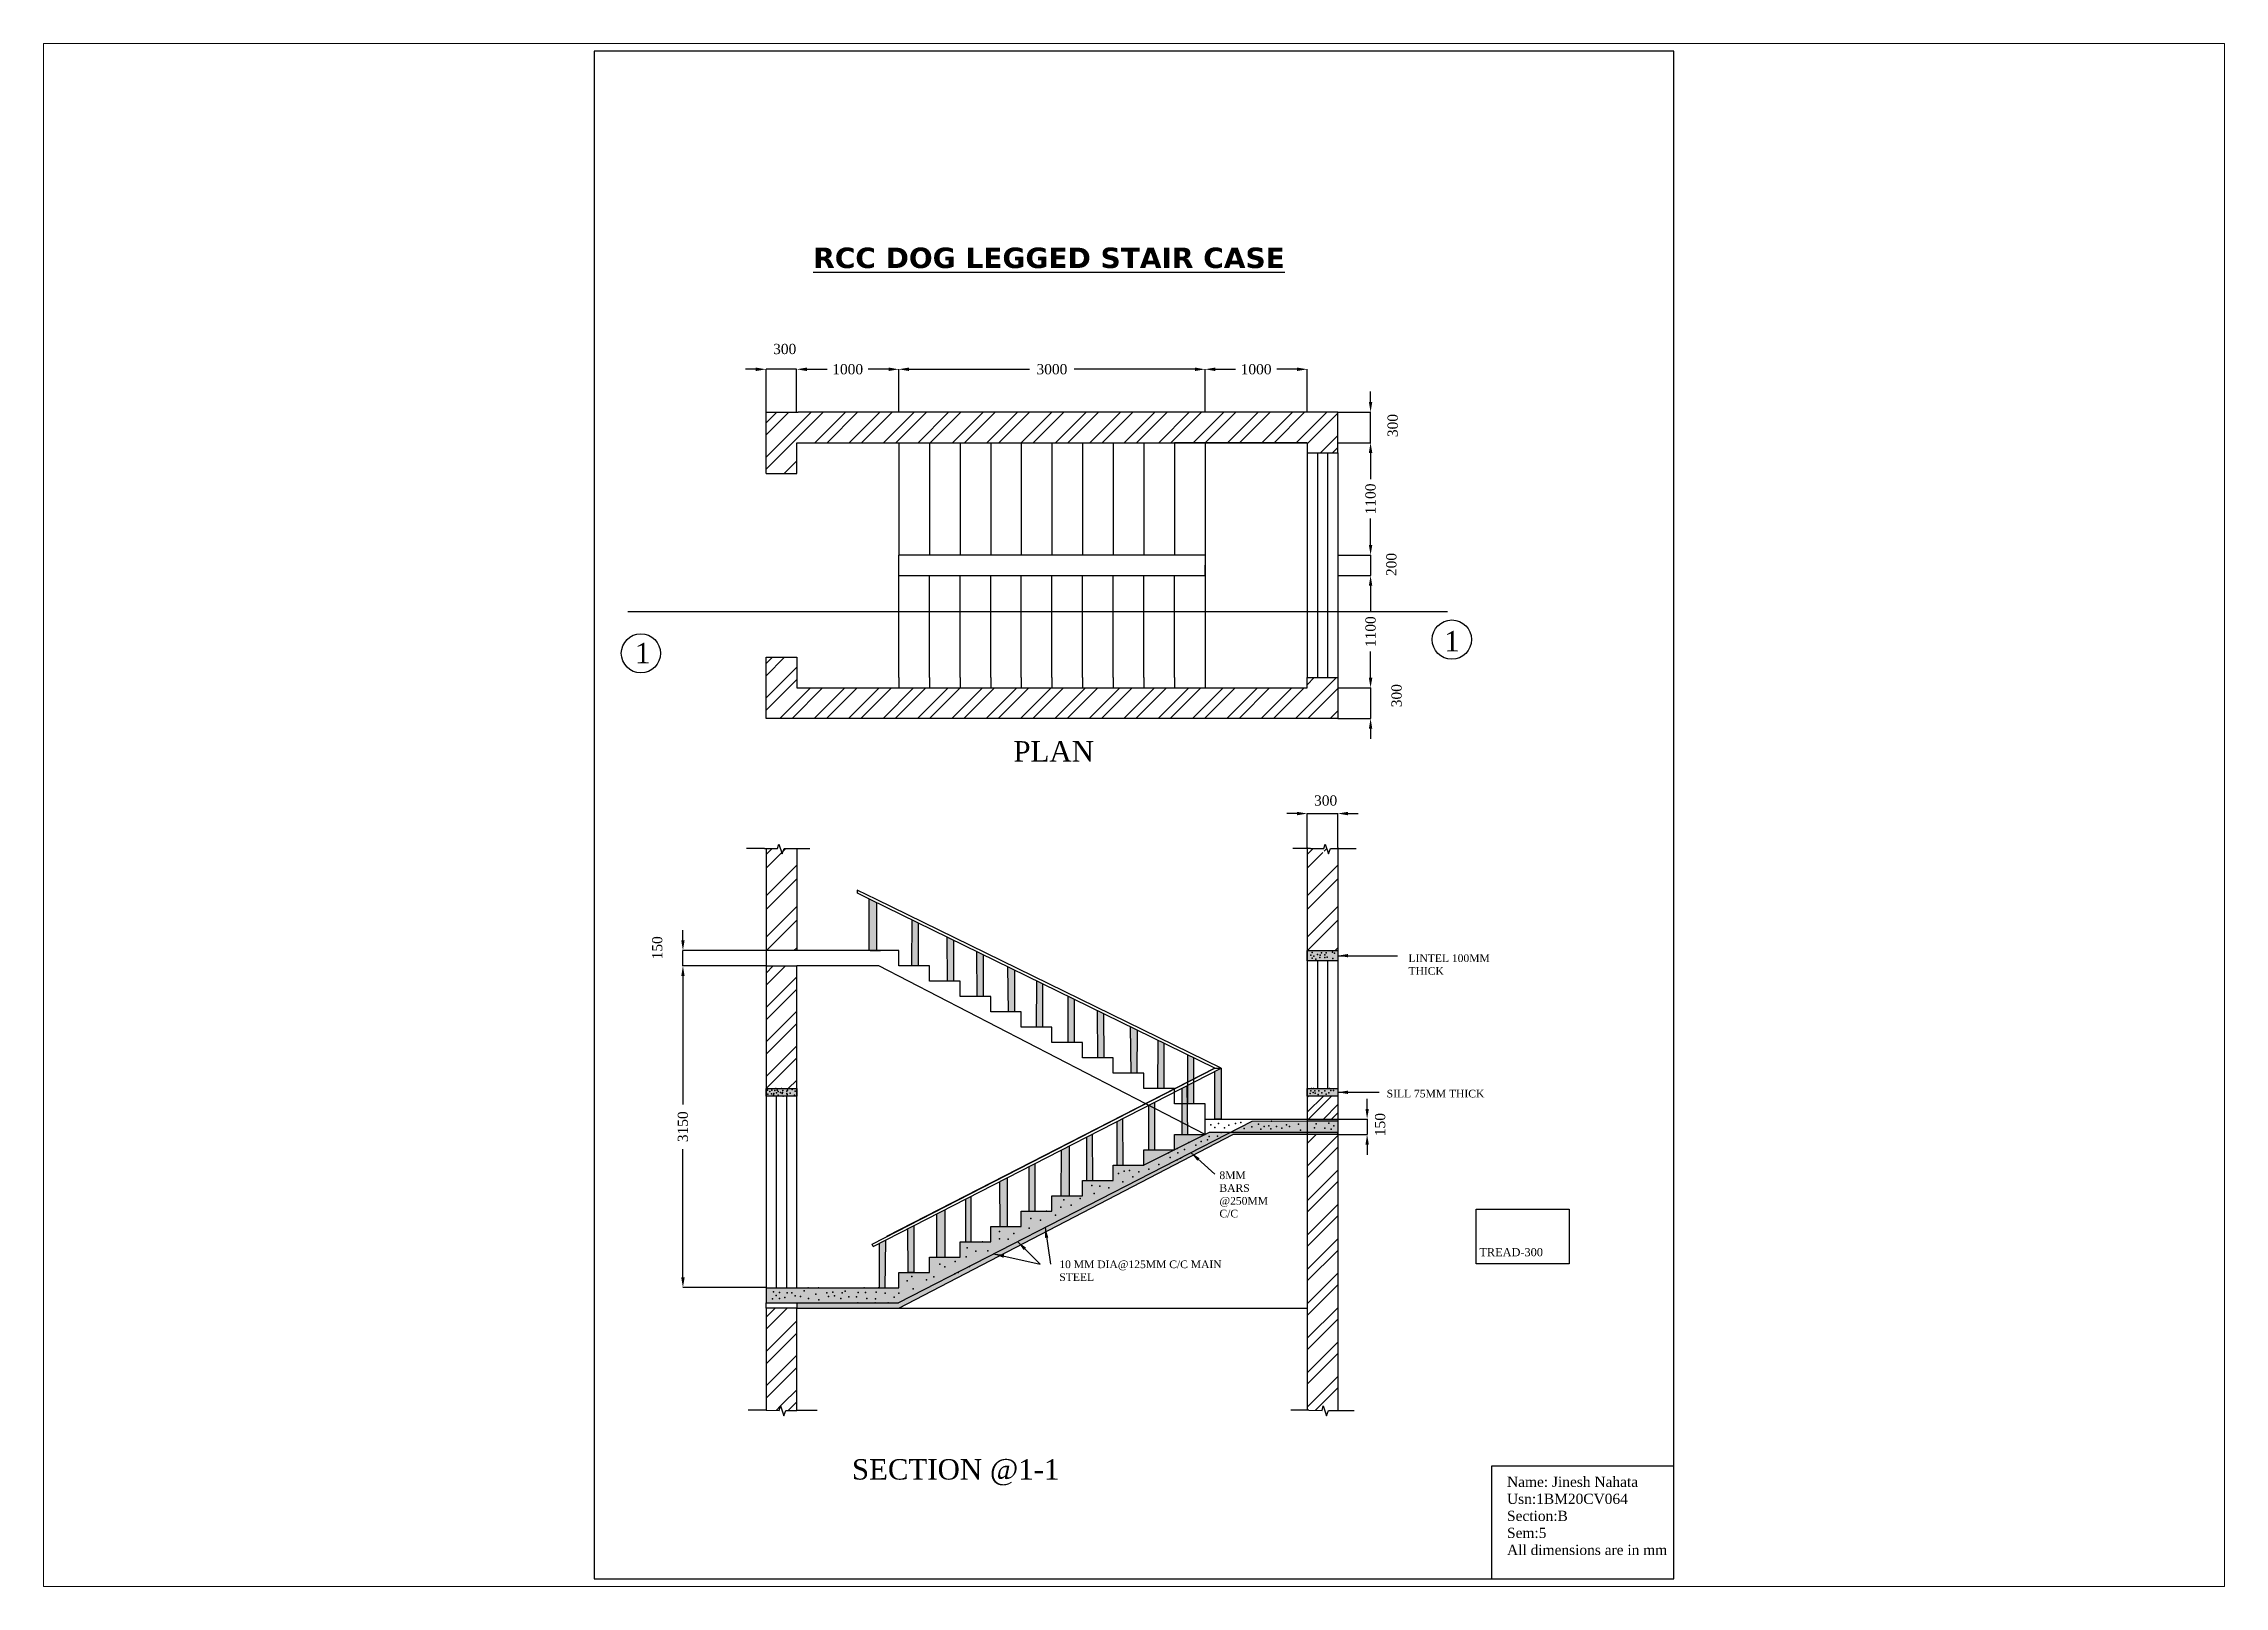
# Paper-space layout 'Layout1' of a CAD drawing. Header units: millimetres. Extents: x 30 to 267, y 21 to 189.
# The model-space entities are those that its viewports show. They can reach past a viewport. Long polylines and large blocks are cut down to what shows.
import ezdxf

# ---------------------------------------------------------------- set-up
doc = ezdxf.new("R2010")
doc.units = ezdxf.units.MM
for name, pattern in [('ACAD_ISO02W100', [15, 12, -3]), ('DIVIDEX2', [63.5, 25.4, -12.7, 0, -12.7, 0, -12.7]), ('HIDDEN2', [4.7625, 3.175, -1.5875])]:
    doc.linetypes.add(name, pattern=pattern)
doc.styles.get("Standard").update_dxf_attribs({"font": 'times.ttf'})
doc.dimstyles.new('ISO-25', dxfattribs={"dimtxt": 100, "dimasz": 100, "dimexe": 1.25, "dimexo": 0.625, "dimgap": 60, "dimtad": 1, "dimtxsty": 'Standard', "dimcen": 60, "dimadec": 0, "dimazin": 0, "dimtfac": 1, "dimtmove": 0, "dimatfit": 3, "dimfxl": 1, "dimarcsym": 0})
pattern_1 = [(45, (0, 0), (-168.38, 168.38), []), (45, (0, 119.06), (-168.38, 168.38), [])]

psp = doc.layouts.get("Layout1")

msp = doc.modelspace()

# ---------------------------------------------------------------- texts
at = {"ltscale": 30, "insert": (-2934.069, 10415.035), "char_height": 200, "width": 6691.88872, "attachment_point": 1}
msp.add_mtext('{\\fVerdana|b1|i0|c0|p34;\\L  RCC DOG LEGGED STAIR CASE }', dxfattribs=at)
at = {"char_height": 200, "width": 111.06936, "attachment_point": 1}
for insert in [(3437.945, 6662.67), (-4487.841, 6546.32)]:
    msp.add_mtext('1', dxfattribs=dict(at, insert=insert))
at = {"ltscale": 30, "attachment_point": 1}
for s, width, gutter_width, heights, insert, char_height in [('PLAN', 1586.08842, 5, [0], (-781.911, 5584.2), 200), ('LINTEL 100MM THICK', 1028.20177, 5, [0], (3087.608, 3496.965), 75), ('SILL 75MM THICK ', 1360.75521, 5, [0], (2873.823, 2171.174), 75), ('8MM BARS @250MM C/C', 462.5634, 5, [0], (1235.717, 1371.769), 75), ('10 MM DIA@125MM C/C MAIN STEEL', 1792.75774, 5, [0], (-332.431, 499.919), 75), ('TREAD-300', 1001.97482, 7.977, [0], (3781.799, 621.279), 79.7659), ('SECTION @1-1', 2787.86302, 5, [0], (-2363.658, -1444.526), 200), ('Name: Jinesh Nahata\\PUsn:1BM20CV064\\PSection:B\\PSem:5\\PAll dimensions are in mm', 1654.51319, 5, [886.112], (4052.381, -1616.388), 100)]:
    msp.add_mtext_dynamic_manual_height_columns(s, width=width, gutter_width=gutter_width, heights=heights, dxfattribs=dict(at, insert=insert, char_height=char_height))

# ---------------------------------------------------------------- blocks, each defined once
blk = doc.blocks.new('*D0')
at = {"color": 0, "lineweight": -2, "ltscale": 30, "transparency": 16777216}
for p, q in [((-3305, 9224), (-3405, 9224)), ((-3205, 8806), (-3205, 9225)), ((-2905, 9224), (-3205, 9224)), ((-2905, 8807), (-2905, 9225)), ((-2805, 9224), (-2705, 9224))]:
    blk.add_line(p, q, dxfattribs=at)
at = {"color": 0, "ltscale": 30, "transparency": 16777216}
for points in [[(-3305, 9241), (-3305, 9207), (-3205, 9224)], [(-2805, 9241), (-2805, 9207), (-2905, 9224)]]:
    blk.add_solid(points, dxfattribs=at)
at = {"layer": 'Defpoints', "color": 0, "ltscale": 30, "transparency": 16777216}
for p in [(-3205, 9224), (-3205, 8805), (-2905, 8806)]:
    blk.add_point(p, dxfattribs=at)
at = {"color": 0, "ltscale": 30, "transparency": 16777216, "insert": (-3022, 9422), "char_height": 100, "attachment_point": 5}
blk.add_mtext('300', dxfattribs=at)
blk = doc.blocks.new('*D1')
at = {"color": 0, "lineweight": -2, "ltscale": 30, "transparency": 16777216}
for p, q in [((-1905, 8806), (-1905, 9225)), ((-1805, 9224), (-623, 9224)), ((995, 9224), (-186, 9224)), ((1095, 8806), (1095, 9225))]:
    blk.add_line(p, q, dxfattribs=at)
at = {"color": 0, "ltscale": 30, "transparency": 16777216}
for points in [[(-1805, 9241), (-1805, 9207), (-1905, 9224)], [(995, 9241), (995, 9207), (1095, 9224)]]:
    blk.add_solid(points, dxfattribs=at)
at = {"layer": 'Defpoints', "color": 0, "ltscale": 30, "transparency": 16777216}
for p in [(1095, 9224), (-1905, 8805), (1095, 8805)]:
    blk.add_point(p, dxfattribs=at)
at = {"color": 0, "ltscale": 30, "transparency": 16777216, "insert": (-405, 9224), "char_height": 100, "attachment_point": 5}
blk.add_mtext('3000', dxfattribs=at)
blk = doc.blocks.new('*D2')
at = {"color": 0, "lineweight": -2, "ltscale": 30, "transparency": 16777216}
for p, q in [((1095, 8806), (1095, 9225)), ((1195, 9224), (1394, 9224)), ((1995, 9224), (1797, 9224)), ((2095, 8806), (2095, 9225))]:
    blk.add_line(p, q, dxfattribs=at)
at = {"color": 0, "ltscale": 30, "transparency": 16777216}
for points in [[(1195, 9241), (1195, 9207), (1095, 9224)], [(1995, 9241), (1995, 9207), (2095, 9224)]]:
    blk.add_solid(points, dxfattribs=at)
at = {"layer": 'Defpoints', "color": 0, "ltscale": 30, "transparency": 16777216}
for p in [(2095, 9224), (1095, 8805), (2095, 8805)]:
    blk.add_point(p, dxfattribs=at)
at = {"color": 0, "ltscale": 30, "transparency": 16777216, "insert": (1595, 9224), "char_height": 100, "attachment_point": 5}
blk.add_mtext('1000', dxfattribs=at)
blk = doc.blocks.new('*D3')
at = {"color": 0, "lineweight": -2, "ltscale": 30, "transparency": 16777216}
for p, q in [((-2905, 8807), (-2905, 9225)), ((-2805, 9224), (-2606, 9224)), ((-2005, 9224), (-2203, 9224)), ((-1905, 8806), (-1905, 9225))]:
    blk.add_line(p, q, dxfattribs=at)
at = {"color": 0, "ltscale": 30, "transparency": 16777216}
for points in [[(-2805, 9241), (-2805, 9207), (-2905, 9224)], [(-2005, 9241), (-2005, 9207), (-1905, 9224)]]:
    blk.add_solid(points, dxfattribs=at)
at = {"layer": 'Defpoints', "color": 0, "ltscale": 30, "transparency": 16777216}
for p in [(-2905, 9224), (-2905, 8806), (-1905, 8805)]:
    blk.add_point(p, dxfattribs=at)
at = {"color": 0, "ltscale": 30, "transparency": 16777216, "insert": (-2405, 9224), "char_height": 100, "attachment_point": 5}
blk.add_mtext('1000', dxfattribs=at)
blk = doc.blocks.new('*D4')
at = {"color": 0, "lineweight": -2, "ltscale": 30, "transparency": 16777216}
for p, q in [((2716, 8905), (2716, 9005)), ((2396, 8805), (2717, 8805)), ((2716, 8505), (2716, 8805)), ((2396, 8505), (2717, 8505)), ((2716, 8405), (2716, 8305))]:
    blk.add_line(p, q, dxfattribs=at)
at = {"color": 0, "ltscale": 30, "transparency": 16777216}
for points in [[(2699, 8905), (2733, 8905), (2716, 8805)], [(2699, 8405), (2733, 8405), (2716, 8505)]]:
    blk.add_solid(points, dxfattribs=at)
at = {"layer": 'Defpoints', "color": 0, "ltscale": 30, "transparency": 16777216}
for p in [(2395, 8805), (2716, 8805), (2395, 8505)]:
    blk.add_point(p, dxfattribs=at)
at = {"color": 0, "ltscale": 30, "transparency": 16777216, "insert": (2933, 8673), "char_height": 100, "attachment_point": 5, "rotation": 90}
blk.add_mtext('300', dxfattribs=at)
blk = doc.blocks.new('*D5')
at = {"color": 0, "lineweight": -2, "ltscale": 30, "transparency": 16777216}
for p, q in [((2396, 8505), (2717, 8505)), ((2716, 8405), (2716, 8149)), ((2716, 7505), (2716, 7762)), ((2396, 7405), (2717, 7405))]:
    blk.add_line(p, q, dxfattribs=at)
at = {"color": 0, "ltscale": 30, "transparency": 16777216}
for points in [[(2699, 8405), (2733, 8405), (2716, 8505)], [(2699, 7505), (2733, 7505), (2716, 7405)]]:
    blk.add_solid(points, dxfattribs=at)
at = {"layer": 'Defpoints', "color": 0, "ltscale": 30, "transparency": 16777216}
for p in [(2395, 8505), (2395, 7405), (2716, 7405)]:
    blk.add_point(p, dxfattribs=at)
at = {"color": 0, "ltscale": 30, "transparency": 16777216, "insert": (2716, 7955), "char_height": 100, "attachment_point": 5, "rotation": 90}
blk.add_mtext('1100', dxfattribs=at)
blk = doc.blocks.new('*D6')
at = {"color": 0, "lineweight": -2, "ltscale": 30, "transparency": 16777216}
for p, q in [((2716, 7505), (2716, 7605)), ((2396, 7405), (2717, 7405)), ((2716, 7405), (2716, 7205)), ((2396, 7205), (2717, 7205)), ((2716, 7105), (2716, 7005))]:
    blk.add_line(p, q, dxfattribs=at)
at = {"color": 0, "ltscale": 30, "transparency": 16777216}
for points in [[(2699, 7505), (2733, 7505), (2716, 7405)], [(2699, 7105), (2733, 7105), (2716, 7205)]]:
    blk.add_solid(points, dxfattribs=at)
at = {"layer": 'Defpoints', "color": 0, "ltscale": 30, "transparency": 16777216}
for p in [(2395, 7405), (2395, 7205), (2716, 7205)]:
    blk.add_point(p, dxfattribs=at)
at = {"color": 0, "ltscale": 30, "transparency": 16777216, "insert": (2920, 7313), "char_height": 100, "attachment_point": 5, "rotation": 90}
blk.add_mtext('200', dxfattribs=at)
blk = doc.blocks.new('*D7')
at = {"color": 0, "lineweight": -2, "ltscale": 30, "transparency": 16777216}
for p, q in [((2396, 7205), (2717, 7205)), ((2716, 7105), (2716, 6849)), ((2716, 6205), (2716, 6462)), ((2396, 6105), (2717, 6105))]:
    blk.add_line(p, q, dxfattribs=at)
at = {"color": 0, "ltscale": 30, "transparency": 16777216}
for points in [[(2699, 7105), (2733, 7105), (2716, 7205)], [(2699, 6205), (2733, 6205), (2716, 6105)]]:
    blk.add_solid(points, dxfattribs=at)
at = {"layer": 'Defpoints', "color": 0, "ltscale": 30, "transparency": 16777216}
for p in [(2395, 7205), (2395, 6105), (2716, 6105)]:
    blk.add_point(p, dxfattribs=at)
at = {"color": 0, "ltscale": 30, "transparency": 16777216, "insert": (2716, 6655), "char_height": 100, "attachment_point": 5, "rotation": 90}
blk.add_mtext('1100', dxfattribs=at)
blk = doc.blocks.new('*D8')
at = {"color": 0, "lineweight": -2, "ltscale": 30, "transparency": 16777216}
for p, q in [((2716, 6205), (2716, 6305)), ((2396, 6105), (2717, 6105)), ((2716, 6105), (2716, 5805)), ((2396, 5805), (2717, 5805)), ((2716, 5705), (2716, 5605))]:
    blk.add_line(p, q, dxfattribs=at)
at = {"color": 0, "ltscale": 30, "transparency": 16777216}
for points in [[(2699, 6205), (2733, 6205), (2716, 6105)], [(2699, 5705), (2733, 5705), (2716, 5805)]]:
    blk.add_solid(points, dxfattribs=at)
at = {"layer": 'Defpoints', "color": 0, "ltscale": 30, "transparency": 16777216}
for p in [(2395, 6105), (2395, 5805), (2716, 5805)]:
    blk.add_point(p, dxfattribs=at)
at = {"color": 0, "ltscale": 30, "transparency": 16777216, "insert": (2971, 6029), "char_height": 100, "attachment_point": 5, "rotation": 90}
blk.add_mtext('300', dxfattribs=at)
blk = doc.blocks.new('*D9')
at = {"color": 0, "lineweight": -2, "ltscale": 30, "transparency": 16777216}
for p, q in [((-3205, 3384), (-4020, 3384)), ((-4019, 3284), (-4019, 2027)), ((-4019, 334), (-4019, 1591)), ((-3205, 234), (-4020, 234))]:
    blk.add_line(p, q, dxfattribs=at)
at = {"color": 0, "ltscale": 30, "transparency": 16777216}
for points in [[(-4035, 3284), (-4002, 3284), (-4019, 3384)], [(-4035, 334), (-4002, 334), (-4019, 234)]]:
    blk.add_solid(points, dxfattribs=at)
at = {"layer": 'Defpoints', "color": 0, "ltscale": 30, "transparency": 16777216}
for p in [(-3205, 3384), (-4019, 234), (-3205, 234)]:
    blk.add_point(p, dxfattribs=at)
at = {"color": 0, "ltscale": 30, "transparency": 16777216, "insert": (-4019, 1809), "char_height": 100, "attachment_point": 5, "rotation": 90}
blk.add_mtext('3150', dxfattribs=at)
blk = doc.blocks.new('*D10')
at = {"color": 0, "lineweight": -2, "ltscale": 30, "transparency": 16777216}
for p, q in [((1995, 4875), (1895, 4875)), ((2095, 4544), (2095, 4876)), ((2095, 4875), (2395, 4875)), ((2395, 4544), (2395, 4876)), ((2495, 4875), (2595, 4875))]:
    blk.add_line(p, q, dxfattribs=at)
at = {"color": 0, "ltscale": 30, "transparency": 16777216}
for points in [[(1995, 4892), (1995, 4858), (2095, 4875)], [(2495, 4892), (2495, 4858), (2395, 4875)]]:
    blk.add_solid(points, dxfattribs=at)
at = {"layer": 'Defpoints', "color": 0, "ltscale": 30, "transparency": 16777216}
for p in [(2395, 4875), (2095, 4543), (2395, 4543)]:
    blk.add_point(p, dxfattribs=at)
at = {"color": 0, "ltscale": 30, "transparency": 16777216, "insert": (2276, 5002), "char_height": 100, "attachment_point": 5}
blk.add_mtext('300', dxfattribs=at)
blk = doc.blocks.new('*D11')
at = {"color": 0, "lineweight": -2, "ltscale": 30, "transparency": 16777216}
for p, q in [((2682, 1984), (2682, 2084)), ((2396, 1884), (2684, 1884)), ((2396, 1734), (2684, 1734)), ((2682, 1884), (2682, 1734)), ((2682, 1634), (2682, 1534))]:
    blk.add_line(p, q, dxfattribs=at)
at = {"color": 0, "ltscale": 30, "transparency": 16777216}
for points in [[(2666, 1984), (2699, 1984), (2682, 1884)], [(2666, 1634), (2699, 1634), (2682, 1734)]]:
    blk.add_solid(points, dxfattribs=at)
at = {"layer": 'Defpoints', "color": 0, "ltscale": 30, "transparency": 16777216}
for p in [(2395, 1884), (2395, 1734), (2682, 1734)]:
    blk.add_point(p, dxfattribs=at)
at = {"color": 0, "ltscale": 30, "transparency": 16777216, "insert": (2810, 1830), "char_height": 100, "attachment_point": 5, "rotation": 90}
blk.add_mtext('150', dxfattribs=at)
blk = doc.blocks.new('*D12')
at = {"color": 0, "lineweight": -2, "ltscale": 30, "transparency": 16777216}
for p, q in [((-4019, 3634), (-4019, 3734)), ((-3205, 3534), (-4020, 3534)), ((-4019, 3384), (-4019, 3534)), ((-3205, 3384), (-4020, 3384)), ((-4019, 3284), (-4019, 3184))]:
    blk.add_line(p, q, dxfattribs=at)
at = {"color": 0, "ltscale": 30, "transparency": 16777216}
for points in [[(-4035, 3634), (-4002, 3634), (-4019, 3534)], [(-4035, 3284), (-4002, 3284), (-4019, 3384)]]:
    blk.add_solid(points, dxfattribs=at)
at = {"layer": 'Defpoints', "color": 0, "ltscale": 30, "transparency": 16777216}
for p in [(-4019, 3534), (-3205, 3534), (-3205, 3384)]:
    blk.add_point(p, dxfattribs=at)
at = {"color": 0, "ltscale": 30, "transparency": 16777216, "insert": (-4270, 3561), "char_height": 100, "attachment_point": 5, "rotation": 90}
blk.add_mtext('150', dxfattribs=at)

# ---------------------------------------------------------------- dimensions: what is measured, and where the dimension line sits
at = {"ltscale": 30}
for base, p1, p2, override, picture, middle in [((-3204.581, 9223.867), (-2904.581, 8806.074), (-3204.581, 8805.449), {"dimtad": 0, "dimtmove": 2}, '*D0', (-3022.269, 9422.387)), ((2395.419, 4874.884), (2095.419, 4542.985), (2395.419, 4542.985), {"dimtmove": 2}, '*D10', (2276.08, 5001.76))]:
    dim = msp.add_linear_dim(base=base, p1=p1, p2=p2, dimstyle='ISO-25', override=override, dxfattribs=at)
    dim.commit()
    dim.dimension.update_dxf_attribs({"geometry": picture, "text_midpoint": middle, "dimtype": 160})
for base, p1, p2, picture, middle in [((-2904.581, 9223.867), (-1904.581, 8805.449), (-2904.581, 8806.074), '*D3', (-2404.581, 9223.867)), ((1095.419, 9223.867), (-1904.581, 8805.449), (1095.419, 8805.449), '*D1', (-404.581, 9223.867)), ((2095.419, 9223.867), (1095.419, 8805.449), (2095.419, 8805.449), '*D2', (1595.419, 9223.867))]:
    dim = msp.add_linear_dim(base=base, p1=p1, p2=p2, dimstyle='ISO-25', override={"dimtad": 0, "dimtmove": 1}, dxfattribs=at)
    dim.commit()
    dim.dimension.update_dxf_attribs({"geometry": picture, "text_midpoint": middle})
for base, p1, p2, override, picture, middle in [((2715.994, 8805.449), (2395.419, 8505.449), (2395.419, 8805.449), {"dimtmove": 2}, '*D4', (2932.872, 8672.511)), ((2715.994, 7205.449), (2395.419, 7405.449), (2395.419, 7205.449), {"dimtmove": 2}, '*D6', (2920.147, 7312.568)), ((2715.994, 5805.449), (2395.419, 6105.449), (2395.419, 5805.449), {"dimtmove": 2}, '*D8', (2971.046, 6028.882)), ((2682.495, 1733.839), (2395.419, 1883.839), (2395.419, 1733.839), {"dimtad": 0, "dimtmove": 2}, '*D11', (2810.41, 1829.583))]:
    dim = msp.add_linear_dim(base=base, p1=p1, p2=p2, angle=90, dimstyle='ISO-25', override=override, dxfattribs=at)
    dim.commit()
    dim.dimension.update_dxf_attribs({"geometry": picture, "text_midpoint": middle, "dimtype": 160})
for base, p1, p2, override, picture, middle in [((2715.994, 7405.449), (2395.419, 8505.449), (2395.419, 7405.449), {"dimtad": 0, "dimtmove": 1}, '*D5', (2715.994, 7955.449)), ((2715.994, 6105.449), (2395.419, 7205.449), (2395.419, 6105.449), {"dimtad": 0, "dimtmove": 1}, '*D7', (2715.994, 6655.449)), ((-4018.801, 3533.839), (-3204.581, 3383.839), (-3204.581, 3533.839), {"dimtmove": 1}, '*D12', (-4270.051, 3561.214)), ((-4018.801, 233.839), (-3204.581, 3383.839), (-3204.581, 233.839), {"dimtad": 0}, '*D9', (-4018.801, 1808.839))]:
    dim = msp.add_linear_dim(base=base, p1=p1, p2=p2, angle=90, dimstyle='ISO-25', override=override, dxfattribs=at)
    dim.commit()
    dim.dimension.update_dxf_attribs({"geometry": picture, "text_midpoint": middle})

# ---------------------------------------------------------------- hatches: boundary and pattern name
h = msp.add_hatch()
h.set_pattern_fill('STEEL', color=256, scale=75, style=0)
h.set_pattern_definition(pattern_1)
h.paths.add_polyline_path([(2395.419, 8805.449), (-2890.53, 8805.449), (-3204.581, 8805.449), (-3204.581, 8505.449), (-3204.581, 8205.449), (-2904.581, 8205.449), (-2904.581, 8505.449), (-1904.581, 8505.449), (1095.419, 8505.449), (2095.419, 8505.449), (2095.419, 8405.449), (2395.419, 8405.449)])
at = {"ltscale": 30}
h = msp.add_hatch(dxfattribs=at)
h.set_pattern_fill('STEEL', color=256, scale=75, style=0)
h.set_pattern_definition(pattern_1)
h.paths.add_polyline_path([(2395.419, 6105.449), (2395.419, 6205.449), (2095.419, 6205.449), (2095.419, 6105.449), (-2904.581, 6105.449), (-2904.581, 6405.449), (-3204.581, 6405.449), (-3204.581, 5805.449), (2395.419, 5805.449)])
h = msp.add_hatch(dxfattribs=at)
h.set_pattern_fill('ANSI32', color=256, scale=30)
h.paths.add_polyline_path([(-2904.581, 4531.654), (-2921.02, 4531.654), (-3027.646, 4531.654), (-3046.991, 4479.761), (-3079.017, 4576.339), (-3091.118, 4531.966), (-3204.581, 4532.986), (-3204.581, 3533.839), (-2904.581, 3533.839)])
h = msp.add_hatch(dxfattribs=at)
h.set_pattern_fill('ANSI32', color=256, scale=30)
h.set_pattern_definition([(45, (5300, 5e-13), (-202.056, 202.056), []), (45, (5434.7, 5e-13), (-202.056, 202.056), [])])
h.paths.add_polyline_path([(2395.419, 4531.654), (2378.98, 4531.654), (2272.354, 4531.654), (2253.009, 4479.761), (2220.983, 4576.339), (2208.882, 4531.966), (2095.419, 4532.986), (2095.419, 3533.839), (2395.419, 3533.839)])
h = msp.add_hatch(dxfattribs=at)
h.set_pattern_fill('AR-B816', color=256, scale=30)
h.paths.add_polyline_path([(-2032.673, 699.265), (-2096.812, 666.366), (-2096.812, 233.839), (-2036.812, 233.839)])
h.paths.add_polyline_path([(-1755.239, 841.572), (-1815.206, 810.812), (-1813.824, 383.839), (-1753.824, 383.839)])
h.paths.add_polyline_path([(-1454.724, 995.718), (-1533.233, 955.447), (-1532.035, 533.839), (-1472.035, 533.839), (-1454.581, 533.839)])
h.paths.add_polyline_path([(-1196.701, 1128.067), (-1250.645, 1100.398), (-1250.645, 683.839), (-1194.581, 683.839)])
h.paths.add_polyline_path([(-842.981, 1309.505), (-914.934, 1272.597), (-912.29, 833.839), (-852.29, 833.839), (-842.981, 833.839)])
h.paths.add_polyline_path([(-567.939, 1450.584), (-627.118, 1420.229), (-629.21, 983.839), (-569.21, 983.839)])
h.paths.add_polyline_path([(-236.124, 1620.785), (-310.58, 1582.594), (-314.677, 1133.839), (-254.677, 1133.839), (-236.124, 1133.839)])
h.paths.add_polyline_path([(-6.639, 1738.497), (-64.918, 1708.603), (-64.918, 1283.839), (-4.918, 1283.839)])
h.paths.add_polyline_path([(291.004, 1891.17), (232.155, 1860.984), (232.155, 1433.839), (292.155, 1433.839)])
h.paths.add_polyline_path([(601.973, 1988.554), (541.607, 2019.714), (541.607, 1583.839), (601.607, 1583.839)])
h.paths.add_polyline_path([(921.14, 2214.392), (866.505, 2186.367), (866.505, 2033.839), (923.156, 2033.839)])
h.paths.add_polyline_path([(923.156, 2033.839), (866.505, 2033.839), (866.505, 1852.003), (925.526, 1821.537)])
h.paths.add_polyline_path([(925.526, 1821.537), (866.505, 1852.003), (866.505, 1733.839), (926.505, 1733.839)])
h.paths.add_polyline_path([(1251.487, 2383.839), (1191.487, 2353.063), (1191.487, 1883.839), (1251.487, 1883.839)])
h.paths.add_polyline_path([(985.029, 2484.766), (927.623, 2512.829), (927.03, 2248.163), (985.726, 2278.276)])
h.paths.add_polyline_path([(985.829, 2247.573), (926.962, 2217.377), (926.55, 2033.839), (986.55, 2033.839)])
h.paths.add_polyline_path([(693.731, 2627.167), (634.805, 2655.973), (633.435, 2183.839), (693.435, 2183.839)])
h.paths.add_polyline_path([(431.986, 2755.121), (363.948, 2788.381), (369.813, 2333.839), (429.813, 2333.839)])
h.paths.add_polyline_path([(102.109, 2916.381), (41.662, 2945.931), (45.85, 2483.839), (105.85, 2483.839)])
h.paths.add_polyline_path([(-186.855, 3057.641), (-245.03, 3086.08), (-246.855, 2633.839), (-186.855, 2633.839)])
h.paths.add_polyline_path([(-496.149, 3208.839), (-553.011, 3236.636), (-556.149, 2783.839), (-496.149, 2783.839)])
h.paths.add_polyline_path([(-770.612, 3343.01), (-835.126, 3374.548), (-830.612, 2933.839), (-770.612, 2933.839)])
h.paths.add_polyline_path([(-1078.594, 3493.567), (-1138.881, 3523.039), (-1138.594, 3083.839), (-1078.594, 3083.839)])
h.paths.add_polyline_path([(-1367.251, 3634.677), (-1429.653, 3665.182), (-1427.251, 3233.839), (-1367.251, 3233.839)])
h.paths.add_polyline_path([(-1716.197, 3805.259), (-1774.372, 3833.698), (-1776.197, 3383.839), (-1716.197, 3383.839)])
h.paths.add_polyline_path([(-2123.785, 4004.508), (-2183.785, 4033.839), (-2193.785, 4038.728), (-2193.785, 4033.839), (-2193.785, 3533.839), (-2133.785, 3533.839), (-2123.785, 3533.839)])
h = msp.add_hatch(color=8, dxfattribs=at)
h.dxf.hatch_style = 1
h.paths.add_polyline_path([(-2123.785, 4004.508), (-2183.785, 4033.839), (-2193.785, 4038.728), (-2193.785, 4033.839), (-2193.785, 3533.839), (-2133.785, 3533.839), (-2123.785, 3533.839)])
h.paths.add_polyline_path([(-1716.197, 3805.259), (-1774.372, 3833.698), (-1776.197, 3383.839), (-1716.197, 3383.839)])
h.paths.add_polyline_path([(-1367.251, 3634.677), (-1429.653, 3665.182), (-1427.251, 3233.839), (-1367.251, 3233.839)])
h.paths.add_polyline_path([(-1078.594, 3493.567), (-1138.881, 3523.039), (-1138.594, 3083.839), (-1078.594, 3083.839)])
h.paths.add_polyline_path([(-770.612, 3343.01), (-835.126, 3374.548), (-830.612, 2933.839), (-770.612, 2933.839)])
h.paths.add_polyline_path([(-496.149, 3208.839), (-553.011, 3236.636), (-556.149, 2783.839), (-496.149, 2783.839)])
h.paths.add_polyline_path([(-186.855, 3057.641), (-245.03, 3086.08), (-246.855, 2633.839), (-186.855, 2633.839)])
h.paths.add_polyline_path([(-2032.673, 699.265), (-2096.812, 666.366), (-2096.812, 233.839), (-2036.812, 233.839)])
h.paths.add_polyline_path([(-1755.239, 841.572), (-1815.206, 810.812), (-1813.824, 383.839), (-1753.824, 383.839)])
h.paths.add_polyline_path([(-1454.724, 995.718), (-1533.233, 955.447), (-1532.035, 533.839), (-1472.035, 533.839), (-1454.581, 533.839)])
h.paths.add_polyline_path([(-1196.701, 1128.067), (-1250.645, 1100.398), (-1250.645, 683.839), (-1194.581, 683.839)])
h.paths.add_polyline_path([(-842.981, 1309.505), (-914.934, 1272.597), (-912.29, 833.839), (-852.29, 833.839), (-842.981, 833.839)])
h.paths.add_polyline_path([(-567.939, 1450.584), (-627.118, 1420.229), (-629.21, 983.839), (-569.21, 983.839)])
h.paths.add_polyline_path([(-236.124, 1620.785), (-310.58, 1582.594), (-314.677, 1133.839), (-254.677, 1133.839), (-236.124, 1133.839)])
h.paths.add_polyline_path([(291.004, 1891.17), (232.155, 1860.984), (232.155, 1433.839), (292.155, 1433.839)])
h.paths.add_polyline_path([(601.973, 1988.554), (541.607, 2019.714), (541.607, 1583.839), (601.607, 1583.839)])
h.paths.add_polyline_path([(-6.639, 1738.497), (-64.918, 1708.603), (-64.918, 1283.839), (-4.918, 1283.839)])
h.paths.add_polyline_path([(602.029, 2050.707), (541.607, 2019.714), (601.973, 1988.554)])
h.paths.add_polyline_path([(923.156, 2033.839), (866.505, 2033.839), (866.505, 1852.003), (925.526, 1821.537)])
h.paths.add_polyline_path([(925.526, 1821.537), (866.505, 1852.003), (866.505, 1733.839), (926.505, 1733.839)])
h.paths.add_polyline_path([(921.14, 2214.392), (866.505, 2186.367), (866.505, 2033.839), (923.156, 2033.839)])
h.paths.add_polyline_path([(985.829, 2247.573), (926.962, 2217.377), (926.55, 2033.839), (986.55, 2033.839)])
h.paths.add_polyline_path([(985.029, 2484.766), (927.623, 2512.829), (927.03, 2248.163), (985.726, 2278.276)])
h.paths.add_polyline_path([(1251.487, 2383.839), (1191.487, 2353.063), (1191.487, 1883.839), (1251.487, 1883.839)])
h.paths.add_polyline_path([(102.109, 2916.381), (41.662, 2945.931), (45.85, 2483.839), (105.85, 2483.839)])
h.paths.add_polyline_path([(431.986, 2755.121), (363.948, 2788.381), (369.813, 2333.839), (429.813, 2333.839)])
h.paths.add_polyline_path([(693.731, 2627.167), (634.805, 2655.973), (633.435, 2183.839), (693.435, 2183.839)])
h = msp.add_hatch(dxfattribs=at)
h.set_pattern_fill('AR-CONC', color=256, scale=0.75, style=0)
h.paths.add_polyline_path([(2395.419, 2183.839), (2095.419, 2183.839), (2095.419, 2108.839), (2395.419, 2108.839)])
h.paths.add_polyline_path([(2395.419, 3533.839), (2095.419, 3533.839), (2095.419, 3433.839), (2395.419, 3433.839)])
h.paths.add_polyline_path([(-2904.581, 2183.839), (-3204.581, 2183.839), (-3204.581, 2108.839), (-2904.581, 2108.839)])
h = msp.add_hatch(dxfattribs=at)
h.set_pattern_fill('STEEL', color=256, scale=75, style=0)
h.set_pattern_definition(pattern_1)
h.paths.add_polyline_path([(-2904.581, 3383.839), (-3204.581, 3383.839), (-3204.581, 2183.839), (-2904.581, 2183.839)])
h = msp.add_hatch(dxfattribs=at)
h.set_pattern_fill('STEEL', color=256, scale=50, style=0)
h.set_pattern_definition([(45, (0, 0), (-112.253, 112.253), []), (45, (0, 79.38), (-112.253, 112.253), [])])
h.paths.add_polyline_path([(2395.419, 2108.839), (2095.419, 2108.839), (2095.419, 1883.839), (2395.419, 1883.839)])
at = {"ltscale": 40}
h = msp.add_hatch(dxfattribs=at)
h.set_pattern_fill('AR-CONC', color=256, scale=0.75, style=0)
h.paths.add_polyline_path([(1342.412, 1753.839), (1136.318, 1753.839), (795.419, 1583.839), (495.419, 1433.839), (195.419, 1433.839), (195.419, 1283.839), (-104.581, 1283.839), (-104.581, 1133.839), (-404.581, 1133.839), (-404.581, 983.839), (-704.581, 983.839), (-704.581, 833.839), (-1004.581, 833.839), (-1004.581, 683.839), (-1304.581, 683.839), (-1304.581, 533.839), (-1604.581, 533.839), (-1604.581, 383.839), (-1904.581, 383.839), (-1904.581, 233.839), (-2904.581, 233.839), (-3204.581, 233.839), (-3204.581, 83.839), (-2904.581, 83.839), (-1907.753, 83.839)])
h = msp.add_hatch(dxfattribs=at)
h.set_pattern_fill('AR-CONC', color=256, scale=0.75, style=0)
h.paths.add_polyline_path([(1095.419, 1733.444), (1095.419, 1733.839), (795.419, 1733.839), (795.419, 1583.839)], flags=17)
h.paths.add_polyline_path([(795.419, 1583.839), (495.419, 1583.839), (495.419, 1433.839)], flags=17)
h.paths.add_polyline_path([(2095.419, 1863.839), (1552.263, 1861.665), (1342.412, 1753.839), (1366.197, 1753.839), (2095.419, 1753.839)])
h.paths.add_polyline_path([(2395.419, 1863.839), (2095.419, 1863.839), (2095.419, 1753.839), (2395.419, 1753.839)])
h.paths.add_polyline_path([(2395.419, 1753.839), (2095.419, 1753.839), (2095.419, 1733.839), (2395.419, 1733.839)])
h.paths.add_polyline_path([(2095.419, 1753.839), (1366.197, 1753.839), (1342.412, 1753.839), (-1907.753, 83.839), (-2904.581, 83.839), (-2904.581, 33.839), (-1904.581, 33.839), (1365.504, 1733.839), (2095.419, 1733.839)])
h.paths.add_polyline_path([(2395.419, 1883.839), (2095.419, 1883.839), (2095.419, 1863.839), (2395.419, 1863.839)])
at = {"ltscale": 30}
h = msp.add_hatch(dxfattribs=at)
h.set_pattern_fill('ANSI32', color=256, scale=25)
h.paths.add_polyline_path([(2395.419, 1733.839), (2095.419, 1733.839), (2095.419, 33.839), (2095.419, -966.161), (2395.419, -966.161), (2395.419, 33.839)])
h = msp.add_hatch(dxfattribs=at)
h.set_pattern_fill('STEEL', color=256, scale=75, style=0)
h.set_pattern_definition(pattern_1)
h.paths.add_polyline_path([(-2904.581, 33.839), (-3204.581, 33.839), (-3204.581, -966.161), (-3074.68, -967.329), (-3038.792, -835.893), (-3039.976, -967.641), (-2904.581, -967.641)])

# ---------------------------------------------------------------- linework, layer by layer
for p, q in [((-3204.581, 8505.449), (-3204.581, 8805.449)), ((-3204.581, 8805.449), (-2890.53, 8805.449)), ((2395.419, 8805.449), (-2890.53, 8805.449)), ((2395.419, 8405.449), (2395.419, 8805.449)), ((-3204.581, 8205.449), (-3204.581, 8505.449)), ((-2904.581, 8205.449), (-2904.581, 8505.449)), ((-2904.581, 8505.449), (-1904.581, 8505.449)), ((-1904.581, 8505.449), (1095.419, 8505.449)), ((1095.419, 8505.449), (2095.419, 8505.449)), ((2095.419, 8505.449), (2095.419, 8405.449)), ((2095.419, 8405.449), (2395.419, 8405.449)), ((2095.419, 8405.449), (2095.419, 7405.449)), ((2195.419, 8405.449), (2195.419, 6205.449)), ((2295.419, 8405.449), (2295.419, 6205.449)), ((2395.419, 8405.449), (2395.419, 6205.449)), ((-3204.581, 8205.449), (-2904.581, 8205.449)), ((2095.419, 7405.449), (2095.419, 7205.449)), ((2095.419, 7205.449), (2095.419, 6205.449)), ((2095.419, 6205.449), (2395.419, 6205.449))]:
    msp.add_line(p, q)
at = {"linetype": 'HIDDEN2', "ltscale": 30}
for p, q in [((2395.419, 8805.449), (2095.419, 8805.449)), ((-1904.581, 8505.449), (-1904.581, 7405.449)), ((-1604.581, 8505.449), (-1604.581, 7405.449)), ((-1304.581, 8505.449), (-1304.581, 7405.449)), ((-1004.581, 8505.449), (-1004.581, 7405.449)), ((-704.581, 8505.449), (-704.581, 7405.449)), ((-404.581, 8505.449), (-404.581, 7405.449)), ((-104.581, 8505.449), (-104.581, 7405.449)), ((195.419, 8505.449), (195.419, 7405.449)), ((495.419, 8505.449), (495.419, 7405.449)), ((795.419, 8505.449), (795.419, 7405.449)), ((-2193.785, 4033.839), (-2193.785, 4038.728))]:
    msp.add_line(p, q, dxfattribs=at)
at = {"linetype": 'ACAD_ISO02W100', "ltscale": 30}
msp.add_line((1095.419, 8505.449), (795.419, 8505.449), dxfattribs=at)
at = {"ltscale": 30}
for p, q in [((2095.419, 8505.449), (1095.419, 8505.449)), ((1095.419, 8505.449), (1095.419, 6205.449)), ((1095.419, 7405.449), (-1904.581, 7405.449)), ((-1904.581, 7205.449), (-1904.581, 7405.449)), ((1095.419, 7205.449), (1095.419, 7305.449)), ((-1904.581, 6205.449), (-1904.581, 7205.449)), ((-1904.581, 7205.449), (1095.419, 7205.449)), ((-1604.581, 6205.449), (-1604.581, 7205.449)), ((-1304.581, 6205.449), (-1304.581, 7205.449)), ((-1004.581, 6205.449), (-1004.581, 7205.449)), ((-704.581, 6205.449), (-704.581, 7205.449)), ((-404.581, 6205.449), (-404.581, 7205.449)), ((-104.581, 6205.449), (-104.581, 7205.449)), ((195.419, 6205.449), (195.419, 7205.449)), ((495.419, 6205.449), (495.419, 7205.449)), ((795.419, 6205.449), (795.419, 7205.449)), ((1095.419, 7205.449), (1095.419, 7205.449)), ((-3204.581, 5805.449), (-3204.581, 6405.449)), ((-3204.581, 6405.449), (-2904.581, 6405.449)), ((-2904.581, 6405.449), (-2904.581, 6105.449)), ((-1904.581, 6205.449), (-1904.581, 6105.449)), ((-1604.581, 6205.449), (-1604.581, 6105.449)), ((-1304.581, 6205.449), (-1304.581, 6105.449)), ((-1004.581, 6205.449), (-1004.581, 6105.449)), ((-704.581, 6205.449), (-704.581, 6105.449)), ((-404.581, 6205.449), (-404.581, 6105.449)), ((-104.581, 6205.449), (-104.581, 6105.449)), ((195.419, 6205.449), (195.419, 6105.449)), ((495.419, 6205.449), (495.419, 6105.449)), ((795.419, 6205.449), (795.419, 6105.449)), ((1095.419, 6205.449), (1095.419, 6105.449)), ((2095.419, 6105.449), (2095.419, 6205.449)), ((2395.419, 6205.449), (2395.419, 6105.449)), ((-2904.581, 6105.449), (2095.419, 6105.449)), ((2395.419, 6105.449), (2395.419, 5805.449)), ((2395.419, 5805.449), (-3204.581, 5805.449)), ((-3221.02, 4533.134), (-3395.575, 4533.134)), ((-3221.02, 4533.134), (-3091.118, 4531.966)), ((-3204.581, 4533.839), (-3204.581, 3533.839)), ((-3091.118, 4531.966), (-3079.017, 4576.339)), ((-3079.017, 4576.339), (-3046.991, 4479.761)), ((-3046.991, 4479.761), (-3027.646, 4531.654)), ((-3027.646, 4531.654), (-2921.02, 4531.654)), ((-2921.02, 4531.654), (-2774.703, 4531.654)), ((-2904.581, 4531.654), (-2904.581, 3533.839)), ((2128.95, 4533.018), (1954.395, 4533.018)), ((2095.419, 4542.985), (2095.419, 33.839)), ((2095.419, 4542.985), (2095.419, 4542.985)), ((2095.419, 4542.985), (2095.419, 4542.985)), ((2128.95, 4533.018), (2258.852, 4531.85)), ((2258.852, 4531.85), (2270.953, 4576.223)), ((2270.953, 4576.223), (2302.979, 4479.646)), ((2302.979, 4479.646), (2322.323, 4531.538)), ((2322.323, 4531.538), (2428.95, 4531.538)), ((2395.419, 4542.985), (2395.419, 33.839)), ((2428.95, 4531.538), (2575.267, 4531.538)), ((-2123.785, 4033.839), (-2313.544, 4126.602)), ((-2313.544, 4126.602), (-2313.544, 4097.272)), ((-2308.516, 4094.814), (-2313.544, 4097.272)), ((-2183.785, 4033.839), (-2308.516, 4094.814)), ((-2193.785, 3533.839), (-2193.785, 4033.839)), ((1191.487, 2383.839), (-2183.785, 4033.839)), ((1251.487, 2383.839), (-2123.785, 4033.839)), ((-2123.785, 4004.508), (-2123.785, 3533.839)), ((-1776.197, 3383.839), (-1774.372, 3833.698)), ((-1716.197, 3805.259), (-1716.197, 3383.839)), ((-1427.251, 3233.839), (-1429.653, 3665.182)), ((-1367.251, 3634.677), (-1367.251, 3233.839)), ((-3204.581, 3533.839), (-3204.581, 3383.839)), ((-2904.581, 3533.839), (-3204.581, 3533.839)), ((-1904.581, 3533.839), (-2904.581, 3533.839)), ((-2133.785, 3533.839), (-2193.785, 3533.839)), ((-2183.785, 3533.839), (-2083.785, 3533.839)), ((-2183.785, 3533.839), (-2123.785, 3533.839)), ((-1904.581, 3383.839), (-1904.581, 3533.839)), ((-1138.594, 3083.839), (-1138.881, 3523.039)), ((-1078.594, 3493.567), (-1078.594, 3083.839)), ((2095.419, 3533.839), (2395.419, 3533.839)), ((2095.419, 3433.839), (2095.419, 3533.839)), ((2395.419, 3433.839), (2095.419, 3433.839)), ((2195.419, 3433.839), (2195.419, 2183.839)), ((2295.419, 3433.839), (2295.419, 2183.839)), ((2395.419, 3533.839), (2395.419, 3433.839)), ((2395.419, 3433.839), (2395.419, 2183.839)), ((-3204.581, 3383.839), (-2904.581, 3383.839)), ((-3204.581, 3383.839), (-3204.581, 233.839)), ((-2904.581, 233.839), (-2904.581, 3383.839)), ((-2101.046, 3383.839), (-2904.581, 3383.839)), ((1095.419, 1733.839), (-2101.046, 3383.839)), ((-1604.581, 3383.839), (-1904.581, 3383.839)), ((-1716.197, 3383.839), (-1776.197, 3383.839)), ((-1604.581, 3233.839), (-1604.581, 3383.839)), ((-1304.581, 3233.839), (-1604.581, 3233.839)), ((-1367.251, 3233.839), (-1427.251, 3233.839)), ((-1304.581, 3083.839), (-1304.581, 3233.839)), ((-830.612, 2933.839), (-835.126, 3374.548)), ((-770.612, 3343.01), (-770.612, 2933.839)), ((-556.149, 2783.839), (-553.011, 3236.636)), ((-496.149, 3208.839), (-496.149, 2783.839)), ((-1004.581, 3083.839), (-1304.581, 3083.839)), ((-1078.594, 3083.839), (-1138.594, 3083.839)), ((-1004.581, 2933.839), (-1004.581, 3083.839)), ((-246.855, 2633.839), (-245.03, 3086.08)), ((-186.855, 3057.641), (-186.855, 2633.839)), ((-704.581, 2933.839), (-1004.581, 2933.839)), ((-770.612, 2933.839), (-830.612, 2933.839)), ((-770.612, 2933.839), (-820.612, 2933.839)), ((-704.581, 2783.839), (-704.581, 2933.839)), ((-404.581, 2783.839), (-704.581, 2783.839)), ((-496.149, 2783.839), (-556.149, 2783.839)), ((-404.581, 2633.839), (-404.581, 2783.839)), ((45.85, 2483.839), (41.662, 2945.931)), ((105.85, 2483.839), (102.109, 2916.381)), ((369.813, 2333.839), (363.948, 2788.381)), ((-104.581, 2633.839), (-404.581, 2633.839)), ((-186.855, 2633.839), (-246.855, 2633.839)), ((-104.581, 2483.839), (-104.581, 2633.839)), ((429.813, 2333.839), (431.986, 2755.121)), ((633.435, 2183.839), (634.805, 2655.973)), ((693.435, 2183.839), (693.731, 2627.167)), ((-2166.398, 661.117), (1191.487, 2383.839)), ((-2154.033, 637.014), (1251.487, 2383.839)), ((1191.487, 2383.839), (-2024.649, 733.839)), ((195.419, 2483.839), (-104.581, 2483.839)), ((105.85, 2483.839), (45.85, 2483.839)), ((195.419, 2333.839), (195.419, 2483.839)), ((926.55, 2033.839), (927.623, 2512.829)), ((986.55, 2033.839), (985.029, 2484.766)), ((1191.487, 2383.839), (1251.487, 2383.839)), ((1191.487, 1883.839), (1191.487, 2353.063)), ((1251.487, 2383.839), (1251.487, 1883.839)), ((-3204.581, 2108.839), (-3204.581, 2183.839)), ((-3204.581, 2183.839), (-2904.581, 2183.839)), ((-2904.581, 2183.839), (-2904.581, 2108.839)), ((495.419, 2333.839), (195.419, 2333.839)), ((429.813, 2333.839), (369.813, 2333.839)), ((429.813, 2333.839), (369.813, 2333.839)), ((495.419, 2183.839), (495.419, 2333.839)), ((795.419, 2183.839), (495.419, 2183.839)), ((693.435, 2183.839), (633.435, 2183.839)), ((795.419, 2033.839), (795.419, 2183.839)), ((866.505, 2186.367), (866.505, 1733.839)), ((926.505, 1733.839), (921.14, 2214.392)), ((2095.419, 2183.839), (2395.419, 2183.839)), ((2095.419, 2108.839), (2095.419, 2183.839)), ((2395.419, 2183.839), (2395.419, 2108.839)), ((-2904.581, 2108.839), (-3204.581, 2108.839)), ((-3204.581, 2108.839), (-3204.581, 233.839)), ((-3204.581, 2108.839), (-3204.581, 233.839)), ((-3104.581, 2108.839), (-3104.581, 233.839)), ((-3004.581, 2108.839), (-3004.581, 233.839)), ((541.607, 2019.714), (541.607, 1583.839)), ((601.607, 1583.839), (602.029, 2050.707)), ((1095.419, 2033.839), (795.419, 2033.839)), ((986.55, 2033.839), (926.55, 2033.839)), ((1095.419, 1883.839), (1095.419, 2033.839)), ((2395.419, 2108.839), (2095.419, 2108.839)), ((1552.263, 1861.665), (-1907.753, 83.839)), ((-1904.581, 33.839), (1365.504, 1733.839)), ((-4.918, 1283.839), (-6.639, 1738.497)), ((232.155, 1860.984), (232.155, 1433.839)), ((292.155, 1433.839), (291.004, 1891.17)), ((1136.318, 1753.839), (795.419, 1583.839)), ((795.419, 1583.839), (795.419, 1733.839)), ((795.419, 1733.839), (1095.419, 1733.839)), ((866.505, 1733.839), (926.505, 1733.839)), ((1095.419, 1733.839), (1095.419, 1883.839)), ((1095.419, 1883.839), (2095.419, 1883.839)), ((1366.197, 1753.839), (1136.318, 1753.839)), ((1251.487, 1883.839), (1191.487, 1883.839)), ((2095.419, 1733.839), (1365.504, 1733.839)), ((2395.419, 1753.839), (1366.197, 1753.839)), ((2095.419, 1863.839), (1552.263, 1861.665)), ((2095.419, 1883.839), (2395.419, 1883.839)), ((2395.419, 1863.839), (2095.419, 1863.839)), ((2095.419, 1733.839), (2095.419, 1733.839)), ((2395.419, 1733.839), (2095.419, 1733.839)), ((2395.419, 1883.839), (2395.419, 1733.839)), ((2395.419, 1883.839), (2395.419, 1863.839)), ((2395.419, 1733.839), (2395.419, 1753.839)), ((2395.419, 1753.839), (2395.419, 1733.839)), ((2395.419, 1733.839), (2395.419, 1753.839)), ((2395.419, 1733.839), (2395.419, 1743.839)), ((-314.677, 1133.839), (-310.58, 1582.594)), ((-236.124, 1620.785), (-236.124, 1133.839)), ((-64.918, 1708.603), (-64.918, 1283.839)), ((495.419, 1433.839), (495.419, 1583.839)), ((495.419, 1583.839), (795.419, 1583.839)), ((795.419, 1583.839), (495.419, 1433.839)), ((541.607, 1583.839), (601.607, 1583.839)), ((-842.981, 1309.505), (-842.981, 833.839)), ((-629.21, 983.839), (-627.118, 1420.229)), ((-569.21, 983.839), (-567.939, 1450.584)), ((-104.581, 1133.839), (-104.581, 1283.839)), ((-104.581, 1283.839), (195.419, 1283.839)), ((-64.918, 1283.839), (-4.918, 1283.839)), ((-9.131, 1283.839), (50.869, 1283.839)), ((195.419, 1283.839), (195.419, 1433.839)), ((195.419, 1433.839), (495.419, 1433.839)), ((232.155, 1433.839), (292.155, 1433.839)), ((-1250.645, 1100.398), (-1250.645, 683.839)), ((-1194.581, 683.839), (-1196.701, 1128.067)), ((-912.29, 833.839), (-914.934, 1272.597)), ((-404.581, 983.839), (-404.581, 1133.839)), ((-404.581, 1133.839), (-104.581, 1133.839)), ((-314.677, 1133.839), (-254.677, 1133.839)), ((-1532.035, 533.839), (-1533.233, 955.447)), ((-1454.724, 995.718), (-1454.581, 533.839)), ((-704.581, 833.839), (-704.581, 983.839)), ((-704.581, 983.839), (-404.581, 983.839)), ((-629.21, 983.839), (-569.21, 983.839)), ((-2154.033, 637.014), (-2166.398, 661.117)), ((-2096.812, 666.366), (-2096.812, 233.839)), ((-2036.812, 233.839), (-2032.673, 699.265)), ((-1813.824, 383.839), (-1815.206, 810.812)), ((-1753.824, 383.839), (-1755.239, 841.572)), ((-1304.581, 533.839), (-1304.581, 683.839)), ((-1304.581, 683.839), (-1004.581, 683.839)), ((-1304.581, 683.839), (-1204.581, 683.839)), ((-1254.581, 683.839), (-1194.581, 683.839)), ((-1204.581, 683.839), (-1144.581, 683.839)), ((-1004.581, 683.839), (-1004.581, 833.839)), ((-1004.581, 833.839), (-704.581, 833.839)), ((-912.29, 833.839), (-852.29, 833.839)), ((-1604.581, 383.839), (-1604.581, 533.839)), ((-1604.581, 533.839), (-1304.581, 533.839)), ((-1532.035, 533.839), (-1472.035, 533.839)), ((-3204.581, 233.839), (-2904.581, 233.839)), ((-3204.581, 233.839), (-3204.581, 83.839)), ((-2904.581, 233.839), (-1904.581, 233.839)), ((-2096.812, 233.839), (-2036.812, 233.839)), ((-1904.581, 233.839), (-1904.581, 383.839)), ((-1904.581, 383.839), (-1604.581, 383.839)), ((-1813.824, 383.839), (-1753.824, 383.839)), ((-1753.824, 383.839), (-1813.824, 383.839)), ((-3204.581, 83.839), (-2904.581, 83.839)), ((-3204.581, 33.839), (-3204.581, 83.839)), ((-2904.581, 33.839), (-3204.581, 33.839)), ((-3204.581, 33.839), (-3204.581, -966.161)), ((-2904.581, 83.839), (-2904.581, 33.839)), ((-2904.581, 83.839), (-1907.753, 83.839)), ((-2904.581, -966.161), (-2904.581, 33.839)), ((-2904.581, 33.839), (2095.419, 33.839)), ((2095.419, 33.839), (2095.419, -966.161)), ((2395.419, 33.839), (2395.419, -966.161)), ((-3204.581, -966.161), (-3379.137, -966.161)), ((-3204.581, -966.161), (-3074.68, -967.329)), ((-3074.68, -967.329), (-3062.578, -922.956)), ((-3062.578, -922.956), (-3039.368, -899.745)), ((-3062.578, -922.956), (-3030.553, -1019.533)), ((-3030.553, -1019.533), (-3011.208, -967.641)), ((-3011.208, -967.641), (-2904.581, -967.641)), ((-2904.581, -966.161), (-2703.304, -966.161)), ((2110.579, -966.672), (1936.024, -966.672)), ((2110.579, -966.672), (2240.481, -967.84)), ((2240.481, -967.84), (2252.582, -923.467)), ((2252.582, -923.467), (2284.608, -1020.045)), ((2284.608, -1020.045), (2303.953, -968.152)), ((2303.953, -968.152), (2410.579, -968.152)), ((2410.579, -968.152), (2556.897, -968.152)), ((5687.569, -1512.871), (3900.335, -1512.871)), ((3900.335, -1512.871), (3900.335, -2616.589)), ((5687.569, -1512.871), (5684.622, -1512.871))]:
    msp.add_line(p, q, dxfattribs=at)
at = {"linetype": 'DIVIDEX2', "ltscale": 30}
msp.add_line((-4558.926, 6852.691), (3469.002, 6852.691), dxfattribs=at)
at = {"ltscale": 30}
for points in [[(-4889.594, -2616.589), (5684.622, -2616.589), (5684.622, 12338.373), (-4889.594, 12338.373)], [(3751.667, 1001.336), (4661.637, 1001.336), (4661.637, 468.847), (3751.667, 468.847)], [(-2063.669, 233.839), (-2063.669, 233.839), (-2063.669, 233.839), (-2063.669, 233.839)]]:
    msp.add_lwpolyline(points, close=True, dxfattribs=at)
for centre in [(-4430.07, 6443.676), (3512.096, 6577.771)]:
    msp.add_circle(centre, 192.018, dxfattribs=at)
for p in [(2129.965, 3488.202), (2142.867, 3513.976), (2145.447, 3458.563), (2160.929, 3480.47), (2178.992, 3450.83), (2195.764, 3494.646), (2220.278, 3465.006), (2222.858, 3488.202), (2234.47, 3510.11), (2266.725, 3492.068), (2266.725, 3465.006), (2266.725, 3465.006), (2279.627, 3512.687), (2291.239, 3470.161), (2342.846, 3519.131), (2346.717, 3457.274), (2362.199, 3507.532), (-3188.959, 2168.058), (-3166.942, 2154.706), (-3146.497, 2167.272), (-3117.403, 2164.131), (-3109.54, 2183.839), (-3102.463, 2141.354), (-3096.172, 2165.701), (-3085.95, 2154.706), (-3064.719, 2142.925), (-3054.581, 2183.839), (-3045.061, 2143.71), (-3039.557, 2164.131), (-3002.6, 2158.633), (-3001.027, 2135.856), (-2995.523, 2168.843), (-2968.001, 2138.212), (-2949.129, 2172.77), (-2919.249, 2158.633), (2124.678, 2135.929), (2131.129, 2160.414), (2138.264, 2183.839), (2152.988, 2144.868), (2158.51, 2183.839), (2169.835, 2161.703), (2173.234, 2139.352), (2210.046, 2161.413), (2239.495, 2141.191), (2268.945, 2159.575), (2305.756, 2141.191), (2314.959, 2183.839), (2325.948, 2165.569), (2351.752, 2164.28), (-3188.173, 2129.573), (-3152.002, 2132.714), (-3130.771, 2120.148), (-3126.839, 2135.071), (-3085.164, 2118.577), (-3045.848, 2133.5), (-3036.412, 2108.839), (-2999.454, 2123.289), (-2924.753, 2117.792), (2202.09, 2125.62), (2281.829, 2128.322), (1136.636, 1712.563), (1152.873, 1829.056), (1191.487, 1883.839), (1192.26, 1800.206), (1215.631, 1718.032), (1391.817, 1842.169), (1443.862, 1850.399), (1478.833, 1791.569), (1554.297, 1808.115), (1616.877, 1833.853), (1642.645, 1784.216), (1673.935, 1811.792), (1719.949, 1817.307), (1738.355, 1789.731), (1745.647, 1862.439), (1793.572, 1811.792), (1845.612, 1795.567), (1891.626, 1826.821), (1922.916, 1812.113), (2009.423, 1834.174), (2029.669, 1775.345), (2167.713, 1799.244), (2184.278, 1837.851), (2267.104, 1793.729), (2305.756, 1843.366), (2331.524, 1786.375), (2355.452, 1817.629), (736.377, 1554.318), (753.759, 1509.089), (820.433, 1596.313), (829.905, 1553.675), (854.244, 1503.009), (892.924, 1587.769), (934.953, 1653.422), (1005.831, 1629.732), (1058.346, 1663.827), (1119.921, 1681.264), (246.221, 1352.655), (303.988, 1373.637), (356.503, 1381.505), (388.778, 1320.256), (445.779, 1368.391), (543.698, 1393.691), (643.477, 1438.277), (822.864, 1486.885), (-286.807, 1093.01), (-129.262, 1106.123), (-13.728, 1234.635), (9.904, 1155.954), (65.044, 1226.767), (151.694, 1211.03), (290.859, 1271.352), (-612.401, 912.045), (-515.248, 893.686), (-457.481, 983.839), (-370.831, 943.517), (-318.316, 1022.197), (-215.912, 1040.556), (-1085.037, 683.839), (-916.988, 783.534), (-916.988, 712.721), (-832.964, 707.476), (-777.823, 765.175), (-628.155, 817.628), (-1503.08, 464.083), (-1454.384, 437.892), (-1353.245, 490.273), (-1244.614, 535.171), (-1233.377, 624.967), (-1212.059, 441.301), (-1150.967, 591.293), (-1031.099, 595.035), (-3004.581, 233.839), (-2791.644, 233.839), (-2692.026, 233.839), (-2244.747, 233.839), (-2102.422, 233.839), (-1821.48, 299.457), (-1776.53, 344.355), (-1765.292, 220.885), (-1634.186, 310.681), (-1563.014, 340.613), (-1355.09, 367.809), (-1323.934, 383.817), (-3141.928, 125.707), (-3131.152, 192.984), (-3106.903, 158), (-3074.573, 187.602), (-3074.573, 128.398), (-3020.688, 136.471), (-2999.134, 184.911), (-2950.638, 182.22), (-2918.307, 155.309), (-2867.116, 147.236), (-2832.091, 203.748), (-2788.983, 128.398), (-2716.239, 171.455), (-2686.602, 114.943), (-2608.469, 184.911), (-2592.304, 147.236), (-2551.89, 190.293), (-2551.89, 190.293), (-2535.725, 155.309), (-2471.063, 128.398), (-2460.286, 184.911), (-2430.65, 201.057), (-2392.93, 144.545), (-2317.492, 144.545), (-2306.715, 83.839), (-2304.02, 187.602), (-2231.276, 187.602), (-2218.544, 127.348), (-2136.978, 83.839), (-2134.283, 125.707), (-2124.897, 190.953), (-2038.742, 179.729), (-2038.742, 179.729), (-2008.775, 83.839), (-1948.84, 142.314), (-1904.581, 179.729)]:
    msp.add_point(p, dxfattribs=at)
at = {"ltscale": 40}
for p in [(1226.395, 1839.547), (1251.258, 1753.839), (1284.161, 1797.584), (1326.173, 1823.811)]:
    msp.add_point(p, dxfattribs=at)

msp.set_redraw_order([(e.dxf.handle, doc.entitydb.next_handle()) for e in msp.query("TEXT MTEXT ATTDEF DIMENSION ARC_DIMENSION")])  # texts and dimensions are drawn at this point

# ---------------------------------------------------------------- leaders
at = {"ltscale": 30}
for points in [[(2395.419, 3483.839), (2979.326, 3483.839)], [(2395.419, 2146.339), (2801.517, 2146.339)], [(956.611, 1555.607), (1189.804, 1345.22)], [(-740.036, 683.836), (-519.604, 464.127)], [(-470.656, 822.249), (-419.604, 464.127)], [(-973.114, 564.076), (-519.604, 464.127)]]:
    msp.add_leader(points, dimstyle='ISO-25', override={"dimgap": 60, "dimtad": 0}, dxfattribs=at)

# ---------------------------------------------------------------- viewports
at = {"layer": '0', "ltscale": 30}
psp.add_viewport(center=(148.5, 105), size=(237.6, 168), view_center_point=(398.988, 4860.892), view_height=15101.81862, dxfattribs=at)

doc.saveas('drawing.dxf')
